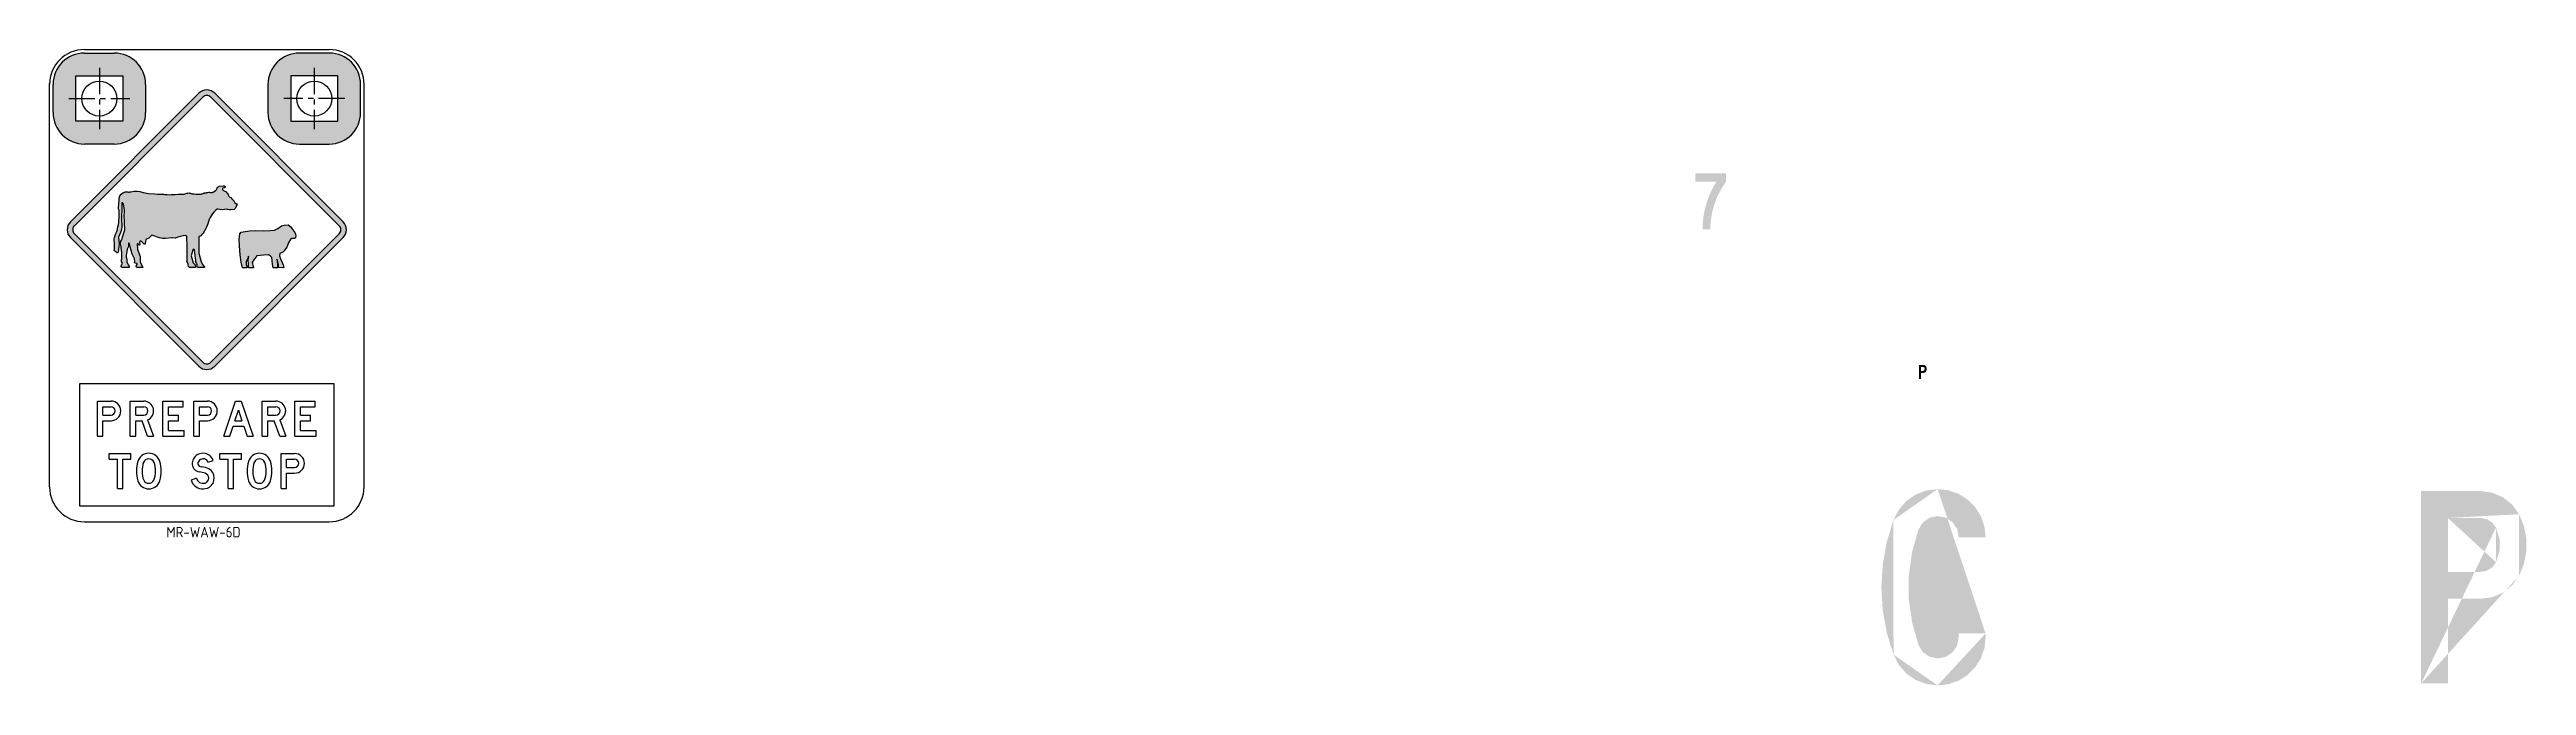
# Model space of a CAD drawing. Extents: x -300 to 1038, y -1303 to 270.
# Drawn here: x -300 to 409, y 88 to 270 of the extents above; entities that cross this region are included whole.
import ezdxf

# ---------------------------------------------------------------- set-up
doc = ezdxf.new("R2010")
doc.units = 0
doc.header["$LTSCALE"] = 6
doc.header["$MEASUREMENT"] = 0
doc.linetypes.add('CENTER', pattern=[2, 1.25, -0.25, 0.25, -0.25])
doc.linetypes.add('CENTERX2', pattern=[101.6, 63.5, -12.7, 12.7, -12.7])
for name, color, linetype in [('CENT25', 1, 'CENTER'), ('GREEN', 84, 'CONTINUOUS'), ('L25', 1, 'CONTINUOUS'), ('L35', 3, 'CONTINUOUS'), ('T25', 1, 'CONTINUOUS'), ('TBLK25', 1, 'CONTINUOUS')]:
    doc.layers.add(name, color=color, linetype=linetype)
doc.styles.add('ISO', font='iso.shx')

msp = doc.modelspace()

# ---------------------------------------------------------------- texts
at = {"layer": 'T25', "color": 3, "style": 'ISO'}
msp.add_text('MR-WAW-6D', height=3, dxfattribs=at).set_placement((-266.13, 130.5))

# ---------------------------------------------------------------- hatches: boundary and pattern name
at = {"layer": 'GREEN'}
h = msp.add_hatch(color=256, dxfattribs=at)
h.paths.add_polyline_path([(254.47, 101.95), (254.44, 101.95)], flags=16)
edge = h.paths.add_edge_path()
edge.add_line((246.76, 103.05), (254.47, 103.05))
edge.add_line((254.47, 103.05), (254.47, 101.95))
edge.add_line((254.13, 98.88), (254.47, 101.95))
edge.add_line((254.13, 98.88), (253.13, 95.97))
edge.add_line((253.13, 95.97), (251.48, 93.36))
edge.add_line((251.48, 93.36), (249.31, 91.17))
edge.add_line((249.31, 91.17), (246.71, 89.52))
edge.add_line((246.71, 89.52), (243.8, 88.52))
edge.add_line((243.8, 88.52), (240.73, 88.18))
edge.add_line((240.73, 88.18), (237.48, 88.59))
edge.add_line((237.48, 88.59), (234.41, 89.75))
edge.add_line((234.41, 89.75), (231.73, 91.61))
edge.add_line((231.73, 91.61), (229.59, 94.08))
edge.add_line((229.59, 94.08), (228.1, 97))
edge.add_line((228.1, 97), (226.17, 103.26))
edge.add_line((226.17, 103.26), (225.01, 109.71))
edge.add_line((225.01, 109.71), (224.62, 116.25))
edge.add_line((224.62, 116.25), (225.01, 122.77))
edge.add_line((225.01, 122.77), (226.17, 129.22))
edge.add_line((226.17, 129.22), (228.1, 135.48))
edge.add_line((228.1, 135.48), (229.59, 138.39))
edge.add_line((229.59, 138.39), (231.73, 140.87))
edge.add_line((231.73, 140.87), (234.41, 142.72))
edge.add_line((234.41, 142.72), (237.48, 143.91))
edge.add_line((237.48, 143.91), (240.73, 144.3))
edge.add_line((240.73, 144.3), (243.8, 143.96))
edge.add_line((243.8, 143.96), (246.71, 142.96))
edge.add_line((246.71, 142.96), (249.31, 141.31))
edge.add_line((249.31, 141.31), (251.48, 139.14))
edge.add_line((251.48, 139.14), (253.13, 136.51))
edge.add_line((253.13, 136.51), (254.13, 133.6))
edge.add_line((254.13, 133.6), (254.47, 130.53))
edge.add_line((254.47, 130.53), (246.76, 130.53))
edge.add_line((246.76, 130.53), (246.32, 132.85))
edge.add_line((246.32, 132.85), (245.01, 134.84))
edge.add_line((245.01, 134.84), (243.05, 136.15))
edge.add_line((243.05, 136.15), (240.73, 136.59))
edge.add_line((240.73, 136.59), (238.41, 136.13))
edge.add_line((238.41, 136.13), (236.48, 134.76))
edge.add_line((236.48, 134.76), (235.24, 132.75))
edge.add_line((235.24, 132.75), (233.41, 126.28))
edge.add_line((233.41, 126.28), (232.48, 119.6))
edge.add_line((232.48, 119.6), (232.48, 112.88))
edge.add_line((232.48, 112.88), (233.41, 106.23))
edge.add_line((233.41, 106.23), (235.24, 99.76))
edge.add_line((235.24, 99.76), (236.48, 97.72))
edge.add_line((236.48, 97.72), (238.41, 96.38))
edge.add_line((238.41, 96.38), (240.73, 95.89))
edge.add_line((240.73, 95.89), (243.05, 96.35))
edge.add_line((243.05, 96.35), (245.01, 97.67))
edge.add_line((245.01, 97.67), (246.32, 99.63))
edge.add_line((246.32, 99.63), (246.76, 101.95))
edge.add_line((246.76, 101.95), (246.76, 103.05))
edge = h.paths.add_edge_path(flags=16)
edge.add_line((254.47, 103.05), (254.44, 103.05))
edge.add_line((240.73, 144.3), (240.7, 144.3))
edge.add_line((228.1, 135.48), (228.07, 135.48))
edge.add_line((228.1, 97), (228.07, 97))
edge.add_line((240.73, 88.18), (240.7, 88.18))
h = msp.add_hatch(color=256, dxfattribs=at)
h.paths.add_polyline_path([(396.13, 136.05), (396.1, 136.05)], flags=16)
edge = h.paths.add_edge_path(flags=17)
edge.add_line((386.77, 120.63), (386.77, 136.05))
edge.add_line((386.77, 136.05), (396.13, 136.05))
edge.add_line((397.88, 135.69), (396.13, 136.05))
edge.add_line((397.88, 135.69), (399.43, 134.73))
edge.add_line((399.43, 134.73), (400.51, 133.29))
edge.add_line((400.51, 133.29), (401.52, 130.04))
edge.add_line((401.52, 130.04), (401.52, 126.64))
edge.add_line((401.52, 126.64), (400.51, 123.39))
edge.add_line((400.51, 123.39), (399.43, 121.95))
edge.add_line((399.43, 121.95), (397.88, 120.99))
edge.add_line((397.88, 120.99), (396.13, 120.63))
edge.add_line((396.13, 120.63), (386.77, 120.63))
h.paths.add_polyline_path([(396.1, 143.73), (396.13, 143.73)], flags=16)
edge = h.paths.add_edge_path()
edge.add_line((386.77, 88.75), (379.09, 88.75))
edge.add_line((379.09, 88.75), (379.09, 143.73))
edge.add_line((379.09, 143.73), (396.13, 143.73))
edge.add_line((399.43, 143.29), (396.13, 143.73))
edge.add_line((399.43, 143.29), (402.52, 141.95))
edge.add_line((402.52, 141.95), (405.15, 139.86))
edge.add_line((405.15, 139.86), (407.11, 137.13))
edge.add_line((407.11, 137.13), (408.5, 133.75))
edge.add_line((408.5, 133.75), (409.22, 130.17))
edge.add_line((409.22, 130.17), (409.22, 126.51))
edge.add_line((409.22, 126.51), (408.5, 122.93))
edge.add_line((408.5, 122.93), (407.11, 119.55))
edge.add_line((407.11, 119.55), (405.15, 116.82))
edge.add_line((405.15, 116.82), (402.52, 114.73))
edge.add_line((402.52, 114.73), (399.43, 113.39))
edge.add_line((399.43, 113.39), (396.13, 112.95))
edge.add_line((396.13, 112.95), (386.77, 112.95))
edge.add_line((386.77, 112.95), (386.77, 88.75))
edge = h.paths.add_edge_path()
edge.add_line((386.77, 136.05), (386.75, 136.05))
edge.add_line((400.51, 123.39), (400.49, 123.39))
edge.add_line((400.51, 133.29), (400.49, 133.29))
edge.add_line((379.09, 88.75), (379.07, 88.75))
edge.add_line((407.11, 119.55), (407.08, 119.55))
edge.add_line((407.11, 137.13), (407.08, 137.13))
h = msp.add_hatch(color=256, dxfattribs=at)
h.paths.add_polyline_path([(396.13, 136.05), (396.1, 136.05)], flags=16)
edge = h.paths.add_edge_path(flags=17)
edge.add_line((386.77, 120.63), (386.77, 136.05))
edge.add_line((386.77, 136.05), (396.13, 136.05))
edge.add_line((397.88, 135.69), (396.13, 136.05))
edge.add_line((397.88, 135.69), (399.43, 134.73))
edge.add_line((399.43, 134.73), (400.51, 133.29))
edge.add_line((400.51, 133.29), (401.52, 130.04))
edge.add_line((401.52, 130.04), (401.52, 126.64))
edge.add_line((401.52, 126.64), (400.51, 123.39))
edge.add_line((400.51, 123.39), (399.43, 121.95))
edge.add_line((399.43, 121.95), (397.88, 120.99))
edge.add_line((397.88, 120.99), (396.13, 120.63))
edge.add_line((396.13, 120.63), (386.77, 120.63))
h.paths.add_polyline_path([(396.1, 143.73), (396.13, 143.73)], flags=16)
edge = h.paths.add_edge_path()
edge.add_line((386.77, 88.75), (379.09, 88.75))
edge.add_line((379.09, 88.75), (379.09, 143.73))
edge.add_line((379.09, 143.73), (396.13, 143.73))
edge.add_line((399.43, 143.29), (396.13, 143.73))
edge.add_line((399.43, 143.29), (402.52, 141.95))
edge.add_line((402.52, 141.95), (405.15, 139.86))
edge.add_line((405.15, 139.86), (407.11, 137.13))
edge.add_line((407.11, 137.13), (408.5, 133.75))
edge.add_line((408.5, 133.75), (409.22, 130.17))
edge.add_line((409.22, 130.17), (409.22, 126.51))
edge.add_line((409.22, 126.51), (408.5, 122.93))
edge.add_line((408.5, 122.93), (407.11, 119.55))
edge.add_line((407.11, 119.55), (405.15, 116.82))
edge.add_line((405.15, 116.82), (402.52, 114.73))
edge.add_line((402.52, 114.73), (399.43, 113.39))
edge.add_line((399.43, 113.39), (396.13, 112.95))
edge.add_line((396.13, 112.95), (386.77, 112.95))
edge.add_line((386.77, 112.95), (386.77, 88.75))
edge = h.paths.add_edge_path()
edge.add_line((386.77, 136.05), (386.75, 136.05))
edge.add_line((400.51, 123.39), (400.49, 123.39))
edge.add_line((400.51, 133.29), (400.49, 133.29))
edge.add_line((379.09, 88.75), (379.07, 88.75))
edge.add_line((407.11, 119.55), (407.08, 119.55))
edge.add_line((407.11, 137.13), (407.08, 137.13))
at = {"layer": 'L25', "linetype": 'Continuous'}
h = msp.add_hatch(color=256, dxfattribs=at)
h.paths.add_polyline_path([(-278.57, 262.47), (-278.57, 249.47), (-292.07, 249.47), (-292.07, 262.08), (-295.85, 266.42, 0.202459), (-298.57, 259.97), (-298.57, 255.01), (-298.57, 255.01), (-298.57, 254.33), (-298.57, 254.33), (-298.57, 251.97, 0.414214), (-289.57, 242.97), (-281.07, 242.97, 0.414214), (-272.07, 251.97), (-272.07, 259.97, 0.414214), (-281.07, 268.97), (-289.57, 268.97, 0.195371), (-295.85, 266.42), (-292.07, 262.08), (-292.07, 262.47)])
h.paths.add_polyline_path([(-217.06, 262.47), (-217.06, 262.04), (-212.18, 265.11, 0.245314), (-219.56, 268.97), (-228.06, 268.97, 0.414214), (-237.06, 259.97), (-237.06, 251.97, 0.414214), (-228.06, 242.97), (-219.56, 242.97, 0.414214), (-210.56, 251.97), (-210.56, 259.97, 0.15332), (-212.18, 265.11), (-217.06, 262.04), (-217.06, 249.47), (-230.56, 249.47), (-230.56, 262.47)])
at = {"layer": 'L25', "ltscale": 1000}
h = msp.add_hatch(color=256, dxfattribs=at)
edge = h.paths.add_edge_path(flags=16)
edge.add_arc((-291.33, 218.46), 1.6, 135, 225)
edge.add_line((-292.47, 217.33), (-255.7, 180.56))
edge.add_arc((-254.57, 181.7), 1.6, 225, 315)
edge.add_line((-253.44, 180.56), (-216.67, 217.33))
edge.add_arc((-217.81, 218.46), 1.6, 315, 405)
edge.add_line((-216.67, 219.59), (-253.44, 256.36))
edge.add_arc((-254.57, 255.22), 1.6, 45, 135)
edge.add_line((-255.7, 256.36), (-292.47, 219.59))
edge = h.paths.add_edge_path()
edge.add_arc((-254.57, 181.7), 3.2, 225, 315)
edge.add_line((-252.31, 179.43), (-215.54, 216.2))
edge.add_arc((-217.81, 218.46), 3.2, 315, 405)
edge.add_line((-215.54, 220.72), (-252.31, 257.49))
edge.add_arc((-254.57, 255.22), 3.2, 45, 135)
edge.add_line((-256.83, 257.49), (-293.6, 220.72))
edge.add_arc((-291.33, 218.46), 3.2, 135, 225)
edge.add_line((-293.6, 216.2), (-256.83, 179.43))
for points in [[(-251.64, 224.34, -0.251968), (-251.45, 224.38, 0.134784), (-248.83, 224.33, 0.143141), (-247.55, 224.22, 0.079529), (-246.7, 224.24), (-246.43, 224.51, 0.092756), (-246.39, 224.58), (-245.92, 225.64, 0.376115), (-246.03, 225.9), (-246.52, 226.15, 0.10968), (-247.74, 227.64, -0.161317), (-248.36, 228.29, 0.141499), (-249.07, 229.25), (-249.96, 229.81, -0.591564), (-249.94, 230.35, -0.091611), (-249.5, 230.45, 0.804787), (-249.45, 230.96, 0.084041), (-249.78, 231.01, 0.01249), (-249.9, 231.01), (-250.89, 230.91, 0.285414), (-251.57, 230.39, -0.177775), (-252.12, 229.65), (-252.71, 229.23, -0.064211), (-252.81, 229.18), (-253.08, 229.08, -0.103713), (-253.17, 229.06), (-253.48, 229.08), (-253.76, 229.16), (-253.96, 229.17), (-254.34, 229.14), (-254.49, 229.09), (-254.56, 229.07), (-254.63, 229.05), (-254.73, 229.04), (-254.81, 229.03), (-254.9, 229.02), (-255, 229.01), (-255.12, 228.99), (-255.23, 228.96), (-255.35, 228.93), (-255.49, 228.88), (-255.64, 228.83), (-255.88, 228.77), (-256.08, 228.73), (-256.29, 228.67), (-256.55, 228.63), (-256.75, 228.62), (-257.16, 228.64), (-257.71, 228.67), (-258.14, 228.69), (-258.58, 228.73), (-258.82, 228.76), (-259.07, 228.82), (-259.23, 228.88), (-259.44, 228.94), (-259.63, 228.97), (-259.99, 228.93), (-260.32, 228.89), (-260.55, 228.8), (-261.09, 228.65), (-261.85, 228.65), (-262.75, 228.63), (-263.64, 228.58), (-264.29, 228.54), (-264.72, 228.5), (-265.17, 228.48), (-265.9, 228.5), (-266.68, 228.58), (-266.96, 228.67), (-268.66, 228.67), (-269.46, 228.76), (-271.12, 228.82), (-272.82, 229.08), (-273.69, 229.38), (-274.53, 229.47), (-275.37, 229.47), (-276.32, 229.28), (-276.58, 229.26), (-276.72, 229.24), (-276.96, 229.23), (-277.16, 229.25), (-277.31, 229.27), (-277.52, 229.3, 0.161091), (-277.92, 229.28, -0.055883), (-278.07, 229.23, 0.321306), (-279.6, 227.54), (-279.66, 226.97), (-279.84, 224.72, 0.075687), (-279.73, 224.13, -0.075977), (-279.66, 223.76, -0.074827), (-280.13, 218.61), (-280.15, 218.55), (-280.16, 218.5, -0.025144), (-281.03, 216.27, 0.077077), (-281.06, 215.39, 0.002891), (-281.02, 214.73, -0.043617), (-281.04, 212.48, 0.358784), (-280.85, 212.29), (-280.67, 212.28, -0.308087), (-280.49, 212.13), (-280.45, 211.99, 0.798333), (-279.95, 212.03), (-279.63, 214.33), (-279.81, 216.29), (-279.72, 216.55), (-279.31, 217.71), (-278.97, 218.57), (-278.9, 219.42), (-278.95, 221.9), (-278.95, 222.78), (-278.86, 223.62), (-278.9, 224.46), (-278.9, 225.95), (-278.89, 226.01), (-278.88, 226.06), (-278.85, 226.13), (-278.81, 226.17), (-278.78, 226.2), (-278.74, 226.17), (-278.69, 226.14), (-278.64, 226.11), (-278.61, 226.07), (-278.43, 225.73), (-278.28, 225.24), (-278.17, 224.7), (-278.08, 223.88), (-278.13, 223.3), (-278.23, 222.87), (-278.13, 220.24), (-277.98, 218.66), (-277.98, 218.45), (-278.75, 216.01), (-278.82, 215.83), (-279.01, 215.51), (-279.14, 215.21), (-279.21, 215.06), (-279.22, 215.04, 0.154934), (-279.28, 214.56), (-279.26, 214.49), (-279.25, 214.45), (-279.18, 214.09), (-279.11, 213.62), (-279.08, 213.17), (-279, 212.7), (-278.88, 211.84), (-278.9, 210.1), (-278.94, 209.82), (-278.97, 209.71), (-278.99, 209.49), (-278.97, 209.32), (-278.84, 209.23), (-278.73, 208.89), (-278.77, 208.71), (-278.88, 208.48), (-278.94, 208.43), (-279.01, 208.33), (-279.07, 208.09), (-279.03, 207.87), (-278.92, 207.79), (-278.88, 207.72), (-278.8, 207.64), (-278.69, 207.62), (-277.22, 207.62), (-276.75, 207.64), (-276.75, 207.83), (-276.75, 207.9), (-276.79, 207.98), (-276.79, 208.05), (-277.07, 208.43), (-277.42, 209.32), (-277.48, 209.85), (-277.55, 210.35), (-277.62, 210.58), (-277.65, 210.83), (-277.69, 210.98), (-277.67, 211.09), (-277.35, 212.87), (-277.09, 213.43), (-277.01, 213.82), (-276.96, 214.63), (-276.92, 214.71), (-276.87, 214.68), (-276.83, 214.61), (-275.91, 211.52), (-275.86, 211.3), (-275.26, 210.18), (-275.17, 209.38), (-275.22, 209.15), (-275.15, 208.91), (-274.53, 208.78), (-274.48, 208.67), (-274.51, 208.5), (-274.79, 208.18), (-274.79, 207.96), (-274.72, 207.85), (-274.65, 207.72), (-274.53, 207.62), (-272.87, 207.62), (-273.1, 208.16), (-273.47, 208.85), (-273.68, 209.32), (-273.66, 210.87), (-273.71, 210.96), (-274.44, 212.92), (-274.47, 214.33, -0.662322), (-274.25, 214.43, -0.120492), (-274.16, 214.3), (-274.1, 214.16, 0.872894), (-273.74, 214.26), (-273.83, 214.85, -0.052318), (-273.83, 214.91, -0.628809), (-273.21, 215.09), (-272.56, 214.41, 0.572327), (-272.18, 214.51), (-272.03, 215.68), (-271.12, 216.09), (-270.34, 216.89), (-268.14, 216.14, 0.106547), (-266.38, 215.94), (-264.53, 216.12, -0.054273), (-264.35, 216.12), (-263.61, 216.03, 0.136635), (-263.5, 216.04, -0.085671), (-260.66, 216.78), (-260.43, 216.76), (-260.3, 216.63), (-260.27, 216.55), (-260.23, 213.48), (-260.15, 211.82), (-260.17, 209.58), (-260.25, 209.45), (-260.25, 209.36), (-260.21, 209.28), (-259.84, 208.43), (-259.95, 208.35), (-259.93, 208.22), (-259.97, 208.16), (-259.89, 208.03), (-259.86, 208.02), (-259.71, 207.85), (-259.61, 207.75), (-259.48, 207.62), (-257.77, 207.62), (-257.9, 208.41), (-258.51, 209.02), (-259.02, 210.98), (-258.57, 212.71), (-258.36, 212.92), (-258.18, 212.81), (-258.1, 212.75), (-258.05, 212.68), (-257.71, 209.54), (-257.77, 209.45), (-257.77, 209.34), (-257.71, 209.32), (-257.3, 208.46), (-257.34, 208.41), (-257.36, 208.31), (-257.39, 208.15), (-257.39, 208.02), (-257.32, 207.92), (-257.24, 207.79), (-257.04, 207.62), (-255.21, 207.62), (-255.23, 207.79), (-255.7, 208.46), (-256.16, 209.26), (-256.87, 211.8), (-256.89, 214.28), (-256.87, 214.35), (-256.83, 216.51, -0.26076), (-256.75, 216.54, 0.205461), (-256.29, 216.74, 0.112189), (-254.31, 220.17, -0.153084)], [(-244.19, 217.83), (-242.37, 218.16), (-240.56, 218.21), (-238.32, 218.16), (-236.41, 218.21), (-235.22, 218.31), (-234.22, 218.78), (-233.21, 219.54), (-232.4, 219.78), (-231.26, 219.88), (-230.54, 219.26), (-229.92, 218.45), (-229.35, 217.69), (-229.11, 216.92), (-229.16, 216.16), (-229.49, 215.92), (-230.3, 215.97), (-230.54, 215.83), (-231.16, 214.73), (-231.64, 213.49), (-232.4, 212.39), (-232.78, 212.06), (-233.64, 211.63), (-233.79, 210.96), (-233.5, 210.11), (-232.98, 209.1), (-232.69, 208.44), (-232.55, 207.67), (-232.83, 207.58), (-234.07, 207.63), (-234.07, 208.39), (-234.22, 209.3), (-234.41, 209.82), (-234.5, 210.06), (-234.31, 208.63), (-234.31, 207.58), (-235.6, 207.58), (-235.74, 208.58), (-235.98, 210.54), (-236.41, 211.01), (-236.93, 211.25), (-238.32, 211.2), (-240.23, 210.96), (-241.13, 209.82), (-241.61, 209.1), (-241.47, 208.68), (-241.23, 207.58), (-242.61, 207.58), (-242.66, 208.58), (-242.76, 209.72), (-242.66, 210.39), (-242.61, 210.87), (-242.85, 210.2), (-243.28, 209.34), (-243.33, 208.53), (-243.09, 208.06), (-243.14, 207.58), (-244.38, 207.58), (-244.71, 209.15), (-245, 211.3), (-245.24, 213.87), (-245.28, 215.68), (-245.14, 217.3), (-244.76, 217.73)]]:
    msp.add_hatch(color=1, dxfattribs=at).paths.add_polyline_path(points)
at = {"layer": 'TBLK25', "linetype": 'CENTERX2'}
h = msp.add_hatch(color=256, dxfattribs=at)
h.paths.add_polyline_path([(175.68, 218.57), (175.67, 218.57)], flags=16)
edge = h.paths.add_edge_path()
edge.add_line((175.69, 219.04), (175.68, 218.57))
edge.add_line((173.44, 218.57), (175.68, 218.57))
edge.add_line((173.44, 218.57), (173.45, 219.07))
edge.add_line((173.45, 219.07), (173.47, 219.56))
edge.add_line((173.47, 219.56), (173.49, 220.06))
edge.add_line((173.49, 220.06), (173.52, 220.55))
edge.add_line((173.52, 220.55), (173.57, 221.05))
edge.add_line((173.57, 221.05), (173.63, 221.53))
edge.add_line((173.63, 221.53), (173.69, 222.03))
edge.add_line((173.69, 222.03), (173.77, 222.52))
edge.add_line((173.77, 222.52), (173.85, 223))
edge.add_line((173.85, 223), (173.94, 223.49))
edge.add_line((173.94, 223.49), (174.05, 223.97))
edge.add_line((174.05, 223.97), (174.16, 224.46))
edge.add_line((174.16, 224.46), (174.28, 224.94))
edge.add_line((174.28, 224.94), (174.41, 225.42))
edge.add_line((174.41, 225.42), (174.55, 225.89))
edge.add_line((174.55, 225.89), (174.7, 226.37))
edge.add_line((174.7, 226.37), (174.85, 226.84))
edge.add_line((174.85, 226.84), (175.02, 227.3))
edge.add_line((175.02, 227.3), (175.2, 227.76))
edge.add_line((175.2, 227.76), (175.39, 228.22))
edge.add_line((175.39, 228.22), (175.57, 228.68))
edge.add_line((175.57, 228.68), (175.78, 229.13))
edge.add_line((175.78, 229.13), (175.99, 229.58))
edge.add_line((175.99, 229.58), (176.21, 230.03))
edge.add_line((176.21, 230.03), (176.44, 230.46))
edge.add_line((176.44, 230.46), (176.67, 230.9))
edge.add_line((176.67, 230.9), (176.92, 231.33))
edge.add_line((176.92, 231.33), (177.18, 231.75))
edge.add_line((177.18, 231.75), (177.44, 232.17))
edge.add_line((177.44, 232.17), (171.36, 232.17))
edge.add_line((171.36, 232.17), (171.36, 234.57))
edge.add_line((171.36, 234.57), (180.16, 234.57))
edge.add_line((180.16, 234.57), (180.16, 232.17))
edge.add_line((180.16, 232.17), (179.88, 231.79))
edge.add_line((179.88, 231.79), (179.62, 231.4))
edge.add_line((179.62, 231.4), (179.36, 231.01))
edge.add_line((179.36, 231.01), (179.11, 230.61))
edge.add_line((179.11, 230.61), (178.87, 230.21))
edge.add_line((178.87, 230.21), (178.64, 229.8))
edge.add_line((178.64, 229.8), (178.41, 229.39))
edge.add_line((178.41, 229.39), (178.2, 228.97))
edge.add_line((178.2, 228.97), (177.99, 228.55))
edge.add_line((177.99, 228.55), (177.79, 228.13))
edge.add_line((177.79, 228.13), (177.6, 227.7))
edge.add_line((177.6, 227.7), (177.42, 227.27))
edge.add_line((177.42, 227.27), (177.24, 226.83))
edge.add_line((177.24, 226.83), (177.08, 226.39))
edge.add_line((177.08, 226.39), (176.92, 225.95))
edge.add_line((176.92, 225.95), (176.78, 225.5))
edge.add_line((176.78, 225.5), (176.64, 225.05))
edge.add_line((176.64, 225.05), (176.51, 224.6))
edge.add_line((176.51, 224.6), (176.39, 224.15))
edge.add_line((176.39, 224.15), (176.28, 223.69))
edge.add_line((176.28, 223.69), (176.18, 223.23))
edge.add_line((176.18, 223.23), (176.09, 222.77))
edge.add_line((176.09, 222.77), (176, 222.31))
edge.add_line((176, 222.31), (175.93, 221.85))
edge.add_line((175.93, 221.85), (175.87, 221.38))
edge.add_line((175.87, 221.38), (175.81, 220.92))
edge.add_line((175.81, 220.92), (175.76, 220.45))
edge.add_line((175.76, 220.45), (175.73, 219.98))
edge.add_line((175.73, 219.98), (175.7, 219.51))
edge.add_line((175.7, 219.51), (175.69, 219.04))
edge = h.paths.add_edge_path(flags=16)
edge.add_line((180.16, 232.17), (180.15, 232.17))
edge.add_line((173.44, 218.57), (173.43, 218.57))
h = msp.add_hatch(color=256, dxfattribs=at)
h.paths.add_polyline_path([(236.62, 179.23), (236.55, 179.23)], flags=0)
edge = h.paths.add_edge_path(flags=16)
edge.add_line((235.93, 178.1), (235.93, 179.23))
edge.add_line((235.93, 179.23), (236.62, 179.23))
edge.add_line((236.93, 179.04), (236.62, 179.23))
edge.add_line((236.93, 179.04), (236.99, 178.66))
edge.add_line((236.99, 178.66), (236.93, 178.35))
edge.add_line((236.93, 178.35), (236.62, 178.1))
edge.add_line((236.62, 178.1), (235.93, 178.1))
h.paths.add_polyline_path([(236.55, 179.79), (236.62, 179.79)], flags=16)
edge = h.paths.add_edge_path()
edge.add_line((235.93, 175.78), (235.36, 175.78))
edge.add_line((235.36, 175.78), (235.36, 179.79))
edge.add_line((235.36, 179.79), (236.62, 179.79))
edge.add_line((236.93, 179.73), (236.62, 179.79))
edge.add_line((236.93, 179.73), (237.24, 179.6))
edge.add_line((237.24, 179.6), (237.43, 179.35))
edge.add_line((237.43, 179.35), (237.56, 178.91))
edge.add_line((237.56, 178.91), (237.56, 178.47))
edge.add_line((237.56, 178.47), (237.43, 178.03))
edge.add_line((237.43, 178.03), (237.24, 177.78))
edge.add_line((237.24, 177.78), (236.93, 177.59))
edge.add_line((236.93, 177.59), (236.62, 177.53))
edge.add_line((236.62, 177.53), (235.93, 177.53))
edge.add_line((235.93, 177.53), (235.93, 175.78))

# ---------------------------------------------------------------- linework, layer by layer
at = {"layer": 'CENT25'}
for p, q in [((-285.32, 264.72), (-285.32, 247.22)), ((-223.81, 264.72), (-223.81, 247.22)), ((-294.07, 255.97), (-276.57, 255.97)), ((-215.06, 255.97), (-232.56, 255.97))]:
    msp.add_line(p, q, dxfattribs=at)
at = {"layer": 'L35'}
for p, q in [((-289.57, 269.97), (-219.57, 269.97)), ((-292.07, 249.47), (-292.07, 262.47)), ((-292.07, 262.47), (-278.57, 262.47)), ((-289.57, 268.97), (-281.07, 268.97)), ((-278.57, 262.47), (-278.57, 249.47)), ((-230.56, 262.47), (-230.56, 249.47)), ((-217.06, 262.47), (-230.56, 262.47)), ((-219.56, 268.97), (-228.06, 268.97)), ((-217.06, 249.47), (-217.06, 262.47)), ((-299.57, 144.97), (-299.57, 260.26)), ((-298.57, 251.97), (-298.57, 259.97)), ((-272.07, 259.97), (-272.07, 251.97)), ((-237.06, 259.97), (-237.06, 251.97)), ((-210.56, 251.97), (-210.56, 259.97)), ((-209.57, 144.97), (-209.57, 260.26)), ((-298.57, 254.33), (-298.57, 255.01)), ((-278.57, 249.47), (-292.07, 249.47)), ((-230.56, 249.47), (-217.06, 249.47)), ((-210.57, 251.19), (-210.57, 251.86)), ((-281.07, 242.97), (-289.57, 242.97)), ((-228.06, 242.97), (-219.56, 242.97)), ((-290.9, 174.47), (-218.23, 174.47)), ((-290.9, 139.47), (-290.9, 174.47)), ((-218.23, 174.47), (-218.23, 139.47)), ((-285.88, 159.47), (-285.88, 169.47)), ((-285.88, 169.47), (-281.98, 169.47)), ((-284.28, 165.47), (-284.28, 167.87)), ((-284.28, 167.87), (-281.98, 167.87)), ((-284.28, 165.47), (-281.98, 165.47)), ((-284.28, 163.87), (-281.98, 163.87)), ((-284.28, 159.47), (-284.28, 163.87)), ((-276.51, 169.47), (-272.61, 169.47)), ((-276.51, 159.47), (-276.51, 169.47)), ((-274.91, 165.47), (-274.91, 167.87)), ((-274.91, 167.87), (-272.61, 167.87)), ((-274.91, 165.47), (-272.61, 165.47)), ((-274.91, 159.47), (-274.91, 163.87)), ((-274.91, 163.87), (-273.11, 163.87)), ((-271.51, 159.47), (-273.11, 163.87)), ((-271.52, 164.09), (-269.81, 159.47)), ((-267.15, 159.47), (-267.15, 169.47)), ((-267.15, 169.47), (-261.35, 169.47)), ((-265.56, 165.47), (-265.56, 167.87)), ((-265.56, 167.87), (-261.35, 167.87)), ((-265.56, 165.47), (-262.66, 165.47)), ((-265.56, 161.07), (-265.56, 163.87)), ((-265.56, 163.87), (-262.66, 163.87)), ((-262.66, 163.87), (-262.66, 165.47)), ((-261.35, 167.87), (-261.35, 169.47)), ((-258.28, 169.47), (-254.38, 169.47)), ((-258.28, 159.47), (-258.28, 169.47)), ((-256.68, 167.87), (-254.38, 167.87)), ((-256.68, 165.47), (-256.68, 167.87)), ((-256.68, 165.47), (-254.38, 165.47)), ((-256.68, 159.47), (-256.68, 163.87)), ((-256.68, 163.87), (-254.38, 163.87)), ((-249.71, 159.47), (-246.32, 169.47)), ((-246.53, 163.87), (-245.52, 166.85)), ((-246.53, 163.87), (-244.5, 163.87)), ((-246.32, 169.47), (-244.72, 169.47)), ((-245.53, 166.81), (-245.51, 166.83)), ((-245.52, 166.85), (-244.5, 163.87)), ((-244.72, 169.47), (-241.32, 159.47)), ((-238.71, 159.47), (-238.71, 169.47)), ((-238.71, 169.47), (-234.8, 169.47)), ((-237.1, 167.87), (-234.8, 167.87)), ((-237.1, 165.47), (-237.1, 167.87)), ((-237.1, 165.47), (-234.8, 165.47)), ((-237.1, 163.87), (-235.3, 163.87)), ((-237.1, 159.47), (-237.1, 163.87)), ((-233.7, 159.47), (-235.3, 163.87)), ((-233.71, 164.09), (-232, 159.47)), ((-229.34, 169.47), (-223.55, 169.47)), ((-229.34, 159.47), (-229.34, 169.47)), ((-227.76, 167.87), (-223.55, 167.87)), ((-227.76, 165.47), (-227.76, 167.87)), ((-227.76, 165.47), (-224.85, 165.47)), ((-227.76, 163.87), (-224.85, 163.87)), ((-227.76, 161.07), (-227.76, 163.87)), ((-224.85, 163.87), (-224.85, 165.47)), ((-223.55, 167.87), (-223.55, 169.47)), ((-285.88, 159.47), (-284.28, 159.47)), ((-276.51, 159.47), (-274.91, 159.47)), ((-271.51, 159.47), (-269.81, 159.47)), ((-267.15, 159.47), (-261.05, 159.47)), ((-265.56, 161.07), (-261.05, 161.07)), ((-261.05, 159.47), (-261.05, 161.07)), ((-258.28, 159.47), (-256.68, 159.47)), ((-249.71, 159.47), (-248.02, 159.47)), ((-248.02, 159.47), (-247.07, 162.27)), ((-247.07, 162.27), (-243.96, 162.27)), ((-243.96, 162.27), (-243.01, 159.47)), ((-243.01, 159.47), (-241.32, 159.47)), ((-238.71, 159.47), (-237.1, 159.47)), ((-233.7, 159.47), (-232, 159.47)), ((-229.34, 159.47), (-223.25, 159.47)), ((-227.76, 161.07), (-223.25, 161.07)), ((-223.25, 159.47), (-223.25, 161.07)), ((-282.47, 152.87), (-282.47, 154.47)), ((-282.47, 154.47), (-276.27, 154.47)), ((-282.47, 152.87), (-280.17, 152.87)), ((-280.17, 144.47), (-280.17, 152.87)), ((-278.57, 152.87), (-276.27, 152.87)), ((-278.57, 144.47), (-278.57, 152.87)), ((-276.27, 152.87), (-276.27, 154.47)), ((-254.25, 151.97), (-252.75, 152.47)), ((-250.8, 154.47), (-244.6, 154.47)), ((-250.8, 152.87), (-250.8, 154.47)), ((-250.8, 152.87), (-248.5, 152.87)), ((-248.5, 144.47), (-248.5, 152.87)), ((-246.9, 144.47), (-246.9, 152.87)), ((-246.9, 152.87), (-244.6, 152.87)), ((-244.6, 152.87), (-244.6, 154.47)), ((-233.33, 154.47), (-229.43, 154.47)), ((-233.33, 144.47), (-233.33, 154.47)), ((-231.73, 152.87), (-229.43, 152.87)), ((-231.73, 150.47), (-231.73, 152.87)), ((-231.73, 150.47), (-229.43, 150.47)), ((-231.73, 144.47), (-231.73, 148.87)), ((-231.73, 148.87), (-229.43, 148.87)), ((-280.17, 144.47), (-278.57, 144.47)), ((-257.55, 147.47), (-259.05, 146.87)), ((-248.5, 144.47), (-246.9, 144.47)), ((-233.33, 144.47), (-231.73, 144.47)), ((-218.23, 139.47), (-290.9, 139.47)), ((-289.57, 134.97), (-219.57, 134.97))]:
    msp.add_line(p, q, dxfattribs=at)
at = {"layer": 'L35', "color": 1}
msp.add_lwpolyline([(-279.73, 224.12, -0.077305), (-279.84, 224.72), (-279.66, 226.97), (-279.6, 227.51, -0.328594), (-278.04, 229.23, 0.047354), (-277.92, 229.28, -0.161091), (-277.52, 229.3), (-277.31, 229.27), (-277.16, 229.25), (-276.96, 229.23), (-276.72, 229.24), (-276.58, 229.26), (-276.32, 229.28), (-275.37, 229.47), (-274.53, 229.47), (-273.69, 229.38), (-272.82, 229.08), (-271.12, 228.82), (-269.46, 228.76), (-268.66, 228.67), (-266.96, 228.67), (-266.68, 228.58), (-265.9, 228.5), (-265.17, 228.48), (-264.72, 228.5), (-264.29, 228.54), (-263.64, 228.58), (-262.75, 228.63), (-261.85, 228.65), (-261.09, 228.65), (-260.55, 228.8), (-260.32, 228.89), (-259.99, 228.93), (-259.63, 228.97), (-259.44, 228.94), (-259.23, 228.88), (-259.07, 228.82), (-258.82, 228.76), (-258.58, 228.73), (-258.14, 228.69), (-257.71, 228.67), (-257.16, 228.64), (-256.75, 228.62), (-256.55, 228.63), (-256.29, 228.67), (-256.08, 228.73), (-255.88, 228.77), (-255.64, 228.83), (-255.49, 228.88), (-255.35, 228.93), (-255.23, 228.96), (-255.12, 228.99), (-255, 229.01), (-254.9, 229.02), (-254.81, 229.03), (-254.73, 229.04), (-254.63, 229.05), (-254.56, 229.07), (-254.49, 229.09), (-254.34, 229.14), (-253.96, 229.17), (-253.76, 229.16), (-253.48, 229.08), (-253.17, 229.06, 0.103713), (-253.08, 229.08), (-252.81, 229.18, 0.064211), (-252.71, 229.23), (-252.12, 229.65, 0.177775), (-251.57, 230.39, -0.285414), (-250.89, 230.91), (-249.9, 231.01, -0.01249), (-249.78, 231.01, -0.082834), (-249.46, 230.96, -0.854172), (-249.53, 230.45, 0.086322), (-249.94, 230.35, 0.591564), (-249.96, 229.81), (-249.07, 229.25, -0.141499), (-248.36, 228.29, 0.161317), (-247.74, 227.64, -0.10968), (-246.52, 226.15), (-246.03, 225.9, -0.414639), (-245.94, 225.62), (-246.39, 224.58, -0.092756), (-246.43, 224.51), (-246.7, 224.24, -0.079529), (-247.55, 224.22, -0.143141), (-248.83, 224.33, -0.134784), (-251.45, 224.38, 0.251968), (-251.64, 224.34, 0.153084), (-254.31, 220.17, -0.112189), (-256.29, 216.74, -0.214131), (-256.77, 216.54, 0.19845), (-256.83, 216.51), (-256.87, 214.35), (-256.89, 214.28), (-256.87, 211.8), (-256.16, 209.26), (-255.7, 208.46), (-255.23, 207.79), (-255.21, 207.62), (-257.04, 207.62), (-257.24, 207.79), (-257.32, 207.92), (-257.39, 208.02), (-257.39, 208.15), (-257.36, 208.31), (-257.34, 208.41), (-257.3, 208.46), (-257.71, 209.32), (-257.77, 209.34), (-257.77, 209.45), (-257.71, 209.54), (-258.05, 212.68), (-258.1, 212.75), (-258.18, 212.81), (-258.36, 212.92), (-258.57, 212.71), (-259.02, 210.98), (-258.51, 209.02), (-257.9, 208.41), (-257.77, 207.62), (-259.48, 207.62), (-259.61, 207.75), (-259.71, 207.85), (-259.86, 208.02), (-259.89, 208.03), (-259.97, 208.16), (-259.93, 208.22), (-259.95, 208.35), (-259.84, 208.43), (-260.21, 209.28), (-260.25, 209.36), (-260.25, 209.45), (-260.17, 209.58), (-260.15, 211.82), (-260.23, 213.48), (-260.27, 216.55), (-260.3, 216.63), (-260.43, 216.76), (-260.66, 216.78, 0.085671), (-263.5, 216.04, -0.136635), (-263.61, 216.03), (-264.35, 216.12, 0.054273), (-264.53, 216.12), (-266.38, 215.94, -0.106547), (-268.14, 216.14), (-270.34, 216.89), (-271.12, 216.09), (-272.03, 215.68), (-272.18, 214.51, -0.586538), (-272.56, 214.42), (-273.23, 215.11, 0.602283), (-273.83, 214.91, 0.052318), (-273.83, 214.85), (-273.74, 214.26, -0.872894), (-274.1, 214.16), (-274.16, 214.3, 0.120492), (-274.25, 214.43, 0.662322), (-274.47, 214.33), (-274.44, 212.92), (-273.71, 210.96), (-273.66, 210.87), (-273.68, 209.32), (-273.47, 208.85), (-273.1, 208.16), (-272.87, 207.62), (-274.53, 207.62), (-274.65, 207.72), (-274.72, 207.85), (-274.79, 207.96), (-274.79, 208.18), (-274.51, 208.5), (-274.48, 208.67), (-274.53, 208.78), (-275.15, 208.91), (-275.22, 209.15), (-275.17, 209.38), (-275.26, 210.18), (-275.86, 211.3), (-275.91, 211.52), (-276.83, 214.61), (-276.87, 214.68), (-276.92, 214.71), (-276.96, 214.63), (-277.01, 213.82), (-277.09, 213.43), (-277.35, 212.87), (-277.67, 211.09), (-277.69, 210.98), (-277.65, 210.83), (-277.62, 210.58), (-277.55, 210.35), (-277.48, 209.85), (-277.42, 209.32), (-277.07, 208.43), (-276.79, 208.05), (-276.79, 207.98), (-276.75, 207.9), (-276.75, 207.83), (-276.75, 207.64), (-277.22, 207.62), (-278.69, 207.62), (-278.8, 207.64), (-278.88, 207.72), (-278.92, 207.79), (-279.03, 207.87), (-279.07, 208.09), (-279.01, 208.33), (-278.94, 208.43), (-278.88, 208.48), (-278.77, 208.71), (-278.73, 208.89), (-278.84, 209.23), (-278.97, 209.32), (-278.99, 209.49), (-278.97, 209.71), (-278.94, 209.82), (-278.9, 210.1), (-278.88, 211.84), (-279, 212.7), (-279.08, 213.17), (-279.11, 213.62), (-279.18, 214.09), (-279.25, 214.45), (-279.26, 214.49), (-279.28, 214.56, -0.154934), (-279.22, 215.04), (-279.21, 215.06), (-279.14, 215.21), (-279.01, 215.51), (-278.82, 215.83), (-278.75, 216.01), (-277.98, 218.45), (-277.98, 218.66), (-278.13, 220.24), (-278.23, 222.87), (-278.13, 223.3), (-278.08, 223.88), (-278.17, 224.7), (-278.28, 225.24), (-278.43, 225.73), (-278.61, 226.07), (-278.63, 226.09), (-278.66, 226.12), (-278.69, 226.14), (-278.74, 226.17), (-278.77, 226.19), (-278.79, 226.2), (-278.81, 226.17), (-278.84, 226.14), (-278.86, 226.1), (-278.88, 226.06), (-278.89, 226.01), (-278.9, 225.95), (-278.9, 224.46), (-278.86, 223.62), (-278.95, 222.78), (-278.95, 221.9), (-278.9, 219.42), (-278.97, 218.57), (-279.31, 217.71), (-279.72, 216.55), (-279.81, 216.29), (-279.63, 214.33), (-279.95, 212.04, -0.807582), (-280.45, 212), (-280.49, 212.13, 0.308087), (-280.67, 212.28), (-280.85, 212.29, -0.358784), (-281.04, 212.48, 0.043617), (-281.02, 214.73, -0.002891), (-281.06, 215.39, -0.077077), (-281.03, 216.27, 0.025144), (-280.16, 218.5), (-280.15, 218.55), (-280.13, 218.61, 0.074827), (-279.66, 223.76, 0.075977), (-279.73, 224.13)], format="xyb", dxfattribs=at)
msp.add_lwpolyline([(-244.19, 217.83), (-242.37, 218.16), (-240.56, 218.21), (-238.32, 218.16), (-236.41, 218.21), (-235.22, 218.31), (-234.22, 218.78), (-233.21, 219.54), (-232.4, 219.78), (-231.26, 219.88), (-230.54, 219.26), (-229.92, 218.45), (-229.35, 217.69), (-229.11, 216.92), (-229.16, 216.16), (-229.49, 215.92), (-230.3, 215.97), (-230.54, 215.83), (-231.16, 214.73), (-231.64, 213.49), (-232.4, 212.39), (-232.78, 212.06), (-233.64, 211.63), (-233.79, 210.96), (-233.5, 210.11), (-232.98, 209.1), (-232.69, 208.44), (-232.55, 207.67), (-232.83, 207.58), (-234.07, 207.63), (-234.07, 208.39), (-234.22, 209.3), (-234.41, 209.82), (-234.5, 210.06), (-234.31, 208.63), (-234.31, 207.58), (-235.6, 207.58), (-235.74, 208.58), (-235.98, 210.54), (-236.41, 211.01), (-236.93, 211.25), (-238.32, 211.2), (-240.23, 210.96), (-241.13, 209.82), (-241.61, 209.1), (-241.47, 208.68), (-241.23, 207.58), (-242.61, 207.58), (-242.66, 208.58), (-242.76, 209.72), (-242.66, 210.39), (-242.61, 210.87), (-242.85, 210.2), (-243.28, 209.34), (-243.33, 208.53), (-243.09, 208.06), (-243.14, 207.58), (-244.38, 207.58), (-244.71, 209.15), (-245, 211.3), (-245.24, 213.87), (-245.28, 215.68), (-245.14, 217.3), (-244.76, 217.73)], close=True, dxfattribs=at)
at = {"layer": 'L35'}
for centre in [(-285.32, 255.97), (-223.81, 255.97)]:
    msp.add_circle(centre, 5, dxfattribs=at)
for centre, radius, start, end in [((-289.57, 259.97), 10, 90, 180), ((-219.56, 259.97), 10, 360, 90), ((-289.57, 259.97), 9, 90, 180), ((-281.07, 259.97), 9, 0, 90), ((-228.06, 259.97), 9, 90, 180), ((-219.56, 259.97), 9, 0, 90), ((-289.57, 251.97), 9, 180, 270), ((-281.07, 251.97), 9, 270, 360), ((-228.06, 251.97), 9, 180, 270), ((-219.56, 251.97), 9, 270, 0), ((-281.98, 166.67), 2.8, 270, 90), ((-281.98, 166.67), 1.2, 270, 90), ((-272.61, 166.67), 2.8, 292.96133, 90), ((-272.61, 166.67), 1.2, 270, 90), ((-254.38, 166.67), 2.8, 270, 90), ((-254.38, 166.67), 1.2, 270, 90), ((-234.8, 166.67), 2.8, 292.96133, 90), ((-234.8, 166.67), 1.2, 270, 90), ((-264.1, 149.47), 10.59, 164.99857, 195.07127), ((-271.17, 151.26), 3.3, 16.92849, 163.20454), ((-265.32, 149.49), 7.78, 161.46665, 199.91177), ((-271.17, 151.3), 1.66, 23.09952, 156.61836), ((-277.01, 149.49), 7.77, 339.95865, 18.47103), ((-278.15, 149.47), 10.5, 344.80061, 15.17486), ((-256.45, 151.54), 2.32, 172.69504, 264.51205), ((-255.63, 151.44), 3.14, 56.48363, 172.90401), ((-256.3, 151.65), 0.854, 154.26963, 240.5697), ((-255.52, 151.24), 1.73, 106.12894, 153.29793), ((-255.84, 152.42), 1.75, 239.91988, 263.97002), ((-343.32, -208.55), 368.12, 76.12628, 76.38617), ((-256.66, 144.4), 6.31, 64.6944, 84.2012), ((-255.58, 151.59), 1.39, 15.90794, 107.68853), ((-255.48, 147.46), 3.05, 303.04934, 60.097), ((-255.73, 151.53), 3.13, 17.3846, 54.08555), ((-232.42, 149.47), 10.59, 164.99857, 195.07127), ((-239.49, 151.26), 3.3, 16.92849, 163.20454), ((-233.64, 149.49), 7.78, 161.46665, 199.91177), ((-239.49, 151.3), 1.66, 23.09952, 156.61836), ((-245.33, 149.49), 7.77, 339.95865, 18.47103), ((-246.47, 149.47), 10.5, 344.80061, 15.17486), ((-229.43, 151.67), 2.8, 270, 90), ((-229.43, 151.67), 1.2, 270, 90), ((-289.57, 144.97), 10, 180, 270), ((-271.17, 147.66), 3.3, 196.71311, 343.28689), ((-271.17, 147.63), 1.66, 208.40209, 331.25753), ((-255.67, 147.9), 3.53, 197.03112, 261.97831), ((-255.64, 147.91), 1.95, 192.99124, 286.45994), ((-255.65, 147.73), 3.37, 261.15768, 302.88466), ((-255.5, 147.44), 1.47, 286.5144, 72.00829), ((-239.49, 147.66), 3.3, 196.71311, 343.28689), ((-239.49, 147.63), 1.66, 208.40209, 331.25753), ((-219.57, 144.97), 10, 270, 0)]:
    msp.add_arc(centre, radius, start, end, dxfattribs=at)
at = {"layer": 'T25', "flags": 128}
msp.add_lwpolyline([(-256.83, 179.43, 0.414214), (-252.31, 179.43), (-215.54, 216.2, 0.414214), (-215.54, 220.72), (-252.31, 257.49, 0.414214), (-256.83, 257.49), (-293.6, 220.72, 0.414214), (-293.6, 216.2)], format="xyb", close=True, dxfattribs=at)
at = {"layer": 'T25'}
msp.add_lwpolyline([(-292.47, 219.59, 0.414214), (-292.47, 217.33), (-255.7, 180.56, 0.414214), (-253.44, 180.56), (-216.67, 217.33, 0.414214), (-216.67, 219.59), (-253.44, 256.36, 0.414214), (-255.7, 256.36)], format="xyb", close=True, dxfattribs=at)

msp.set_redraw_order([(e.dxf.handle, doc.entitydb.next_handle()) for e in msp.query("TEXT MTEXT ATTDEF DIMENSION ARC_DIMENSION")])  # texts and dimensions are drawn at this point

doc.saveas('drawing.dxf')
